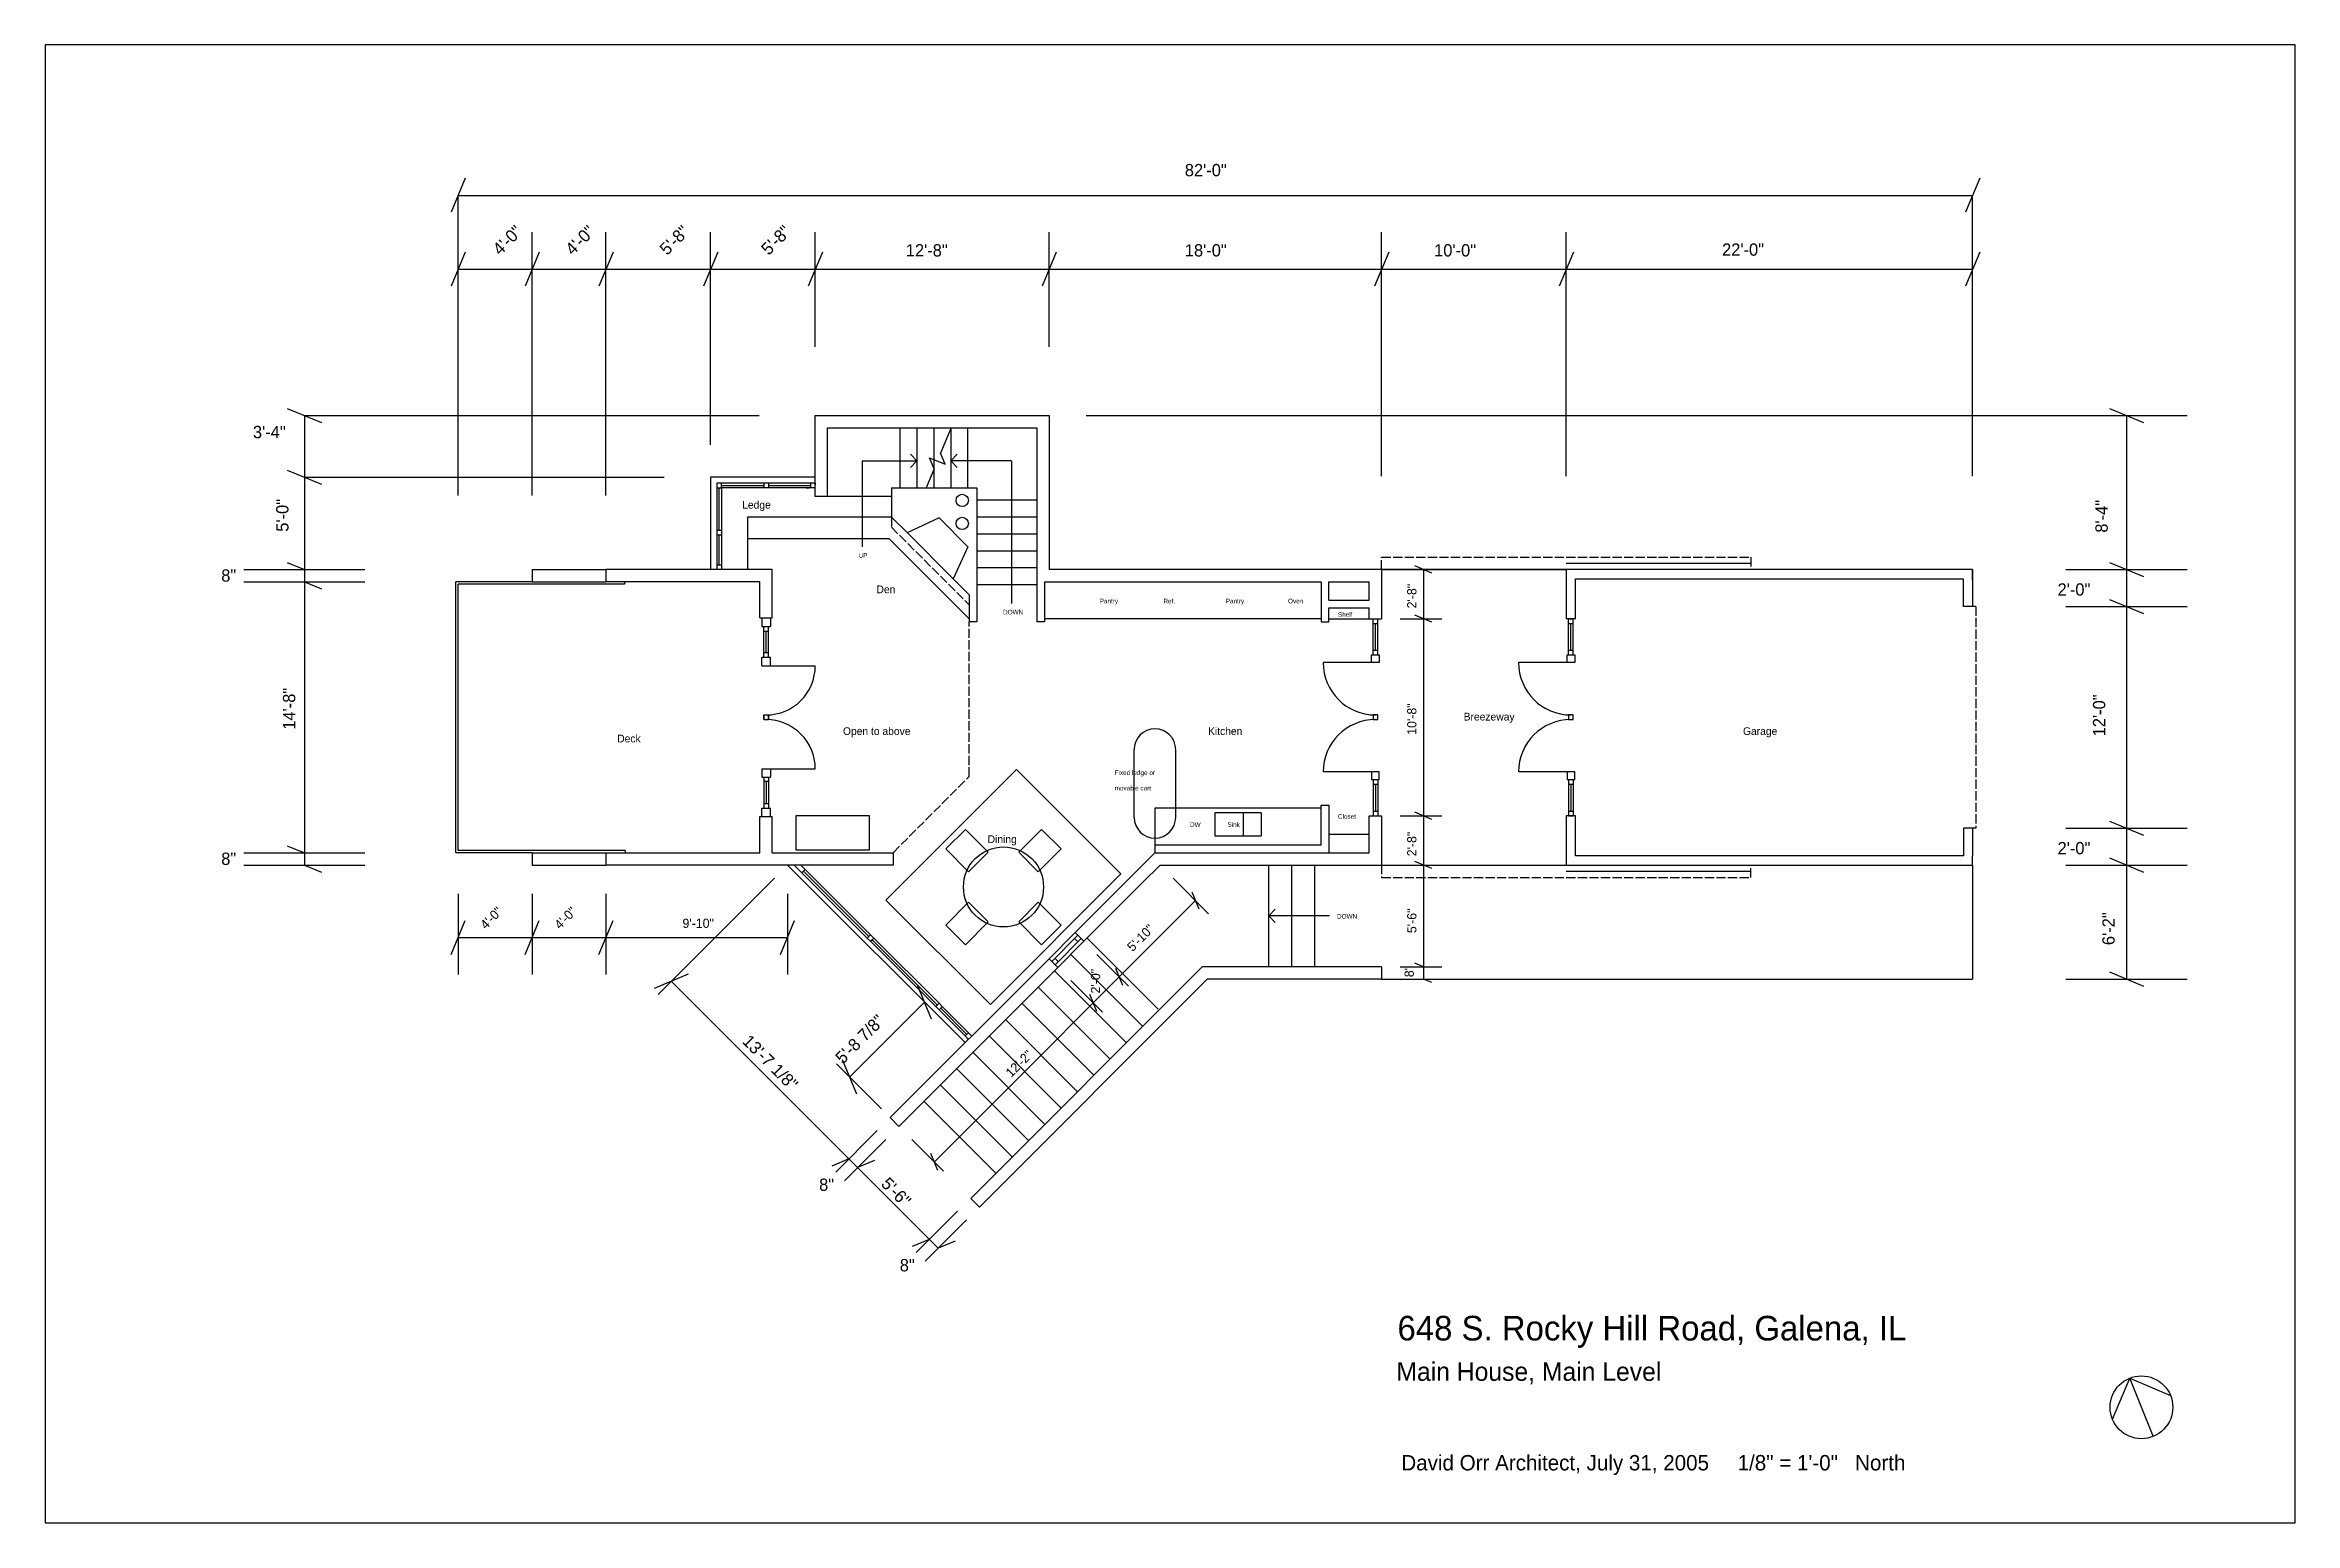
# Model space of a CAD drawing. Header units: inches. Extents: x -18614 to 1840, y -1744 to 7454.
# Drawn here: x -5585 to -4123, y -441 to 519 of the extents above; entities that cross this region are included whole.
import ezdxf

# ---------------------------------------------------------------- set-up
doc = ezdxf.new("R2010")
doc.units = ezdxf.units.IN
doc.header["$LTSCALE"] = 0.5
doc.header["$MEASUREMENT"] = 0
doc.linetypes.add('ACAD_ISO02W100', pattern=[15, 12, -3])
doc.layers.get('0').update_dxf_attribs({"color": 253})
for name, color, linetype in [('A-doors', 254, 'Continuous'), ('A-Elev-North', 7, 'Continuous'), ('A-Elev-South', 7, 'Continuous'), ('A-furniture', 33, 'Continuous'), ('A-glazing', 252, 'Continuous'), ('A-millwork', 252, 'Continuous'), ('A-soffit', 251, 'ACAD_ISO02W100'), ('A-stairs', 252, 'Continuous'), ('A-text', 254, 'Continuous'), ('A-walls', 7, 'Continuous'), ('border', 7, 'Continuous'), ('construction', 160, 'Continuous'), ('dimensions', 253, 'Continuous')]:
    doc.layers.add(name, color=color, linetype=linetype)

msp = doc.modelspace()

# ---------------------------------------------------------------- texts
at = {"layer": 'A-soffit', "color": 7}
for s, height, p in [('Ledge', 5, (-5131.6, 217.5)), ('Den', 5, (-5044.3, 162.6)), ('Pantry', 3, (-4899.3, 156)), ('Ref.', 3, (-4857.9, 156)), ('Pantry', 3, (-4817.4, 156)), ('Oven', 3, (-4776.9, 156)), ('Shelf', 3, (-4744.5, 147.3)), ('Open to above', 5, (-5066.1, 70.5)), ('Kitchen', 5, (-4828.9, 70.5)), ('Breezeway', 5, (-4662.8, 79.9)), ('Garage', 5, (-4481.3, 70.5)), ('Deck', 5, (-5212.8, 65.7)), ('Fixed ledge or', 3, (-4889.6, 44.5)), ('movable cart', 3, (-4889.6, 34.5)), ('Closet', 3, (-4744.5, 16.1)), ('Dining', 5, (-4972.1, 0.3)), ('DW', 3, (-4840.6, 10.8)), ('Sink', 3, (-4816.3, 10.8))]:
    msp.add_text(s, height=height, dxfattribs=at).set_placement(p)
at = {"layer": 'A-text'}
for s, p in [('UP', (-5055.9, 185.7)), ('DOWN', (-4962.1, 148.8)), ('DOWN', (-4745.1, -48.8))]:
    msp.add_text(s, height=3, dxfattribs=at).set_placement(p)
at = {"layer": 'construction', "color": 7}
for s, height, p in [('82\'-0"', 8, (-4844, 433.4, -15993.3)), ('12\'-8"', 8, (-5025.3, 381.3, -15993.3)), ('18\'-0"', 8, (-4844, 381.3, -15993.3)), ('10\'-0"', 8, (-4682, 381.3, -15993.3)), ('22\'-0"', 8, (-4494.9, 381.8, -15993.3)), ('3\'-4"', 8, (-5449.5, 263.3, -5147.6)), ('8"', 8, (-5470.1, 170.1, -5147.6)), ('2\'-0"', 8, (-4276.9, 161, -26839)), ('2\'-0"', 8, (-4276.9, -7, -26839)), ('8"', 8, (-5470.1, -13.9, -5147.6)), ('9\'-10"', 6, (-5170.4, -54.8, -15993.3)), ('8"', 8, (-5081.6, -225.6, -5147.6)), ('8"', 8, (-5029.2, -277.9, -5147.6)), ('648 S. Rocky Hill Road, Galena, IL', 16, (-4705.8, -322.8, -15993.3)), ('648 S. Rocky Hill Road, Galena, IL', 16, (-4705.8, -322.8, -15993.3)), ('Main House, Main Level', 12, (-4706.5, -349, -15993.3)), ('Main House, Main Level', 12, (-4706.5, -349, -15993.3)), ('David Orr Architect, July 31, 2005     1/8" = 1\'-0"   North', 10, (-4703.3, -407.2, -15993.3)), ('David Orr Architect, July 31, 2005     1/8" = 1\'-0"   North', 10, (-4703.3, -407.2, -15993.3))]:
    msp.add_text(s, height=height, dxfattribs=at).set_placement(p)
for s, height, rotation, p in [('4\'-0"', 8, 45, (-5288.9, 381.6, -15993.3)), ('4\'-0"', 8, 45, (-5241.7, 381.6, -15993.3)), ('5\'-8"', 8, 45, (-5180.4, 381.6, -15993.3)), ('5\'-8"', 8, 45, (-5114.4, 381.6, -15993.3)), ('5\'-0"', 8, 90, (-5426.4, 202.5, -5147.6)), ('8\'-4"', 8, 90, (-4244.3, 201.9, -15993.3)), ('2\'-8"', 6, 90, (-4693.5, 152.7, -5147.6)), ('14\'-8"', 8, 90, (-5422, 73.9, -5147.6)), ('10\'-8"', 6, 90, (-4693.5, 70.6, -5147.6)), ('12\'-0"', 8, 90, (-4245.9, 69.6, -15993.3)), ('2\'-8"', 6, 90, (-4693.5, -8.3, -5147.6)), ('4\'-0"', 6, 45, (-5298.2, -56.1, -15993.3)), ('4\'-0"', 6, 45, (-5250, -56.1, -15993.3)), ('5\'-6"', 6, 90, (-4693.5, -58.2, -5147.6)), ('5\'-10"', 6, 45, (-4877.9, -70.6, -1024.6)), ('6\'-2"', 8, 90, (-4239.8, -66, -15993.3)), ('2\'-0"', 6, 90, (-4899, -97.4, -1024.6)), ('8"', 6, 90, (-4695.2, -86.8, -5147.6)), ('5\'-8 7/8"', 8, 45, (-5066.2, -143.7, -1024.6)), ('13\'-7 1/8"', 8, 315, (-5132.1, -129.1, -5147.6)), ('12\'-2"', 6, 45, (-4956.8, -152.3, -1024.6)), ('5\'-6"', 8, 315, (-5041.9, -221.7, -1154.1))]:
    msp.add_text(s, height=height, rotation=rotation, dxfattribs=at).set_placement(p)

# ---------------------------------------------------------------- linework, layer by layer
for p, q in [((-4596.1, 178), (-4716.1, 178)), ((-4716.1, 178), (-4596.1, 178)), ((-4716.1, -14), (-4596.1, -14))]:
    msp.add_line(p, q)
at = {"layer": 'A-doors'}
for p, q in [((-4596.1, 182), (-4476.1, 182)), ((-5120.1, 146.5), (-5112.1, 146.5)), ((-5118.8, 146.5), (-5114.6, 146.5)), ((-5118.8, 141), (-5113.3, 141)), ((-5117.6, 138), (-5114.6, 138)), ((-4590.1, 146), (-4596.1, 146)), ((-5118.8, 121), (-5113.3, 121)), ((-5117.6, 124), (-5114.6, 124)), ((-4720.1, 117.5), (-4754.1, 117.5)), ((-4722.6, 117.5), (-4722.6, 122.5)), ((-4721.6, 125.5), (-4718.6, 125.5)), ((-4717.6, 117.5), (-4721.6, 117.5)), ((-4717.6, 122.5), (-4717.6, 117.5)), ((-4593.1, 117.5), (-4627.1, 117.5)), ((-4595.6, 117.5), (-4595.6, 122.5)), ((-4594.6, 125.5), (-4591.6, 125.5)), ((-4590.6, 117.5), (-4594.6, 117.5)), ((-4590.6, 122.5), (-4590.6, 117.5)), ((-5118.8, 115.5), (-5113.3, 115.5)), ((-5116.1, 115.5), (-5084.1, 115.5)), ((-5117.6, 83.5), (-5114.6, 83.5)), ((-5117.6, 80.5), (-5117.6, 83.5)), ((-5117.6, 83.5), (-5114.6, 83.5)), ((-5117.6, 83.5), (-5117.6, 80.5)), ((-5117.6, 80.5), (-5114.6, 80.5)), ((-5117.6, 80.5), (-5114.6, 80.5)), ((-5114.6, 80.5), (-5114.6, 83.5)), ((-5114.6, 83.5), (-5114.6, 80.5)), ((-4721.6, 83.5), (-4721.6, 80.5)), ((-4718.6, 83.5), (-4721.6, 83.5)), ((-4721.6, 80.5), (-4718.6, 80.5)), ((-4718.6, 80.5), (-4718.6, 83.5)), ((-4591.6, 83.5), (-4594.6, 83.5)), ((-4594.6, 83.5), (-4594.6, 80.5)), ((-4594.6, 80.5), (-4591.6, 80.5)), ((-4591.6, 80.5), (-4591.6, 83.5)), ((-5118.8, 48.5), (-5114.6, 48.5)), ((-5116.1, 48.5), (-5084.1, 48.5)), ((-4720.1, 46.5), (-4754.1, 46.5)), ((-4722.6, 46.5), (-4722.6, 41.5)), ((-4717.6, 46.5), (-4721.6, 46.5)), ((-4717.6, 41.5), (-4717.6, 46.5)), ((-4593.1, 46.5), (-4627.1, 46.5)), ((-4595.6, 46.5), (-4595.6, 41.5)), ((-4590.6, 46.5), (-4594.6, 46.5)), ((-4590.6, 41.5), (-4590.6, 46.5)), ((-5118.8, 43), (-5113.3, 43)), ((-5117.6, 40.5), (-5114.6, 40.5)), ((-5117.6, 40.5), (-5114.6, 40.5)), ((-4721.6, 38.5), (-4718.6, 38.5)), ((-4594.6, 38.5), (-4591.6, 38.5)), ((-5120.1, 17.5), (-5112.1, 17.5)), ((-5118.8, 23), (-5113.3, 23)), ((-5117.6, 26), (-5114.6, 26)), ((-4590.1, 18), (-4596.1, 18)), ((-4596.1, -18), (-4476.1, -18))]:
    msp.add_line(p, q, dxfattribs=at)
for centre, radius, start, end in [((-4720.1, 117.5), 34, 180, 270), ((-4593.1, 117.5), 34, 180, 270), ((-5116.1, 115.5), 32, 270, 0), ((-5116.1, 48.5), 32, 0, 90), ((-4720.1, 46.5), 34, 90, 180), ((-4593.1, 46.5), 34, 90, 180)]:
    msp.add_arc(centre, radius, start, end, dxfattribs=at)
at = {"layer": 'A-Elev-North', "color": 253}
for p, q in [((-5084.1, 238), (-5152.1, 238)), ((-5152.1, 238), (-5152.1, 178)), ((-5034.6, 225.5), (-5076.1, 225.5)), ((-5034.6, 212), (-5128.1, 212)), ((-5128.1, 212), (-5128.1, 178))]:
    msp.add_line(p, q, dxfattribs=at)
at = {"layer": 'A-Elev-North', "color": 252}
for p, q in [((-5117.6, 234), (-5117.6, 231)), ((-5114.6, 234), (-5114.6, 231))]:
    msp.add_line(p, q, dxfattribs=at)
at = {"layer": 'A-Elev-North'}
msp.add_line((-5084.1, 234), (-5084.1, 233), dxfattribs=at)
at = {"layer": 'A-Elev-North', "color": 254}
for p, q in [((-5097.8, -14, 0), (-5092.8, -19, 0)), ((-5090.6, -16.9, 0), (-5093.5, -14, 0)), ((-5050.3, -61.4, 0), (-5048.2, -63.5, 0)), ((-5046.1, -61.4, 0), (-5048.2, -59.3, 0)), ((-5048.2, -63.5, 0), (-5047.2, -62.5, 0))]:
    msp.add_line(p, q, dxfattribs=at)
at = {"layer": 'A-Elev-North', "color": 7}
for p, q in [((-5005.8, -105.9, 0), (-5003.7, -108.1, 0)), ((-5003.7, -103.8, 0), (-5001.6, -105.9, 0)), ((-4986.7, -125, 0), (-4984.6, -127.2, 0)), ((-4984.6, -122.9, 0), (-4982.5, -125, 0))]:
    msp.add_line(p, q, dxfattribs=at)
at = {"layer": 'A-Elev-South', "color": 253}
for p, q in [((-5311.5, 432.1, -10845.7), (-5320.7, 410, -10845.7)), ((-4327.5, 432.1, -10845.7), (-4336.7, 410, -10845.7)), ((-5316.1, 397, -10845.7), (-5316.1, 421, -10845.7)), ((-5316.1, 421, -10845.7), (-4332.1, 421, -10845.7)), ((-4332.1, 238.6, -10845.7), (-4332.1, 421, -10845.7)), ((-5220.1, 226, -10845.7), (-5220.1, 397, -10845.7)), ((-5152.1, 258.9, -10845.7), (-5152.1, 397, -10845.7)), ((-5084.1, 322.6, -10845.7), (-5084.1, 397, -10845.7)), ((-4932.1, 322.6, -10845.7), (-4932.1, 397, -10845.7)), ((-4716.1, 238.6, -10845.7), (-4716.1, 397, -10845.7)), ((-4596.1, 238.6, -10845.7), (-4596.1, 397, -10845.7)), ((-5311.5, 384.1, -10845.7), (-5320.7, 362, -10845.7)), ((-5263.5, 384.1, -10845.7), (-5272.7, 362, -10845.7)), ((-5215.5, 384.1, -10845.7), (-5224.7, 362, -10845.7)), ((-5147.5, 384.1, -10845.7), (-5156.7, 362, -10845.7)), ((-5079.5, 384.1, -10845.7), (-5088.7, 362, -10845.7)), ((-4927.5, 384.1, -10845.7), (-4936.7, 362, -10845.7)), ((-4711.5, 384.1, -10845.7), (-4720.7, 362, -10845.7)), ((-4591.5, 384.1, -10845.7), (-4600.7, 362, -10845.7)), ((-4327.5, 384.1, -10845.7), (-4336.7, 362, -10845.7)), ((-5316.1, 373, -10845.7), (-4332.1, 373, -10845.7)), ((-5427.2, 282.6), (-5405, 273.4)), ((-5416.1, 278), (-5120.5, 278)), ((-4908.1, 278, -10845.7), (-4192.7, 278, -10845.7)), ((-4243.2, 282.6, -10845.7), (-4221, 273.4, -10845.7)), ((-5427.2, 242.6), (-5405, 233.4)), ((-5416.1, 238), (-5182.2, 238)), ((-5455.5, 178), (-5376.7, 178)), ((-5427.2, 182.6), (-5416.1, 178)), ((-5268.1, 178, -5698.2), (-5220.1, 178)), ((-4683.4, 175.7), (-4694.5, 180.3)), ((-4271.5, 178, -10845.7), (-4192.7, 178, -10845.7)), ((-4243.2, 182.6, -10845.7), (-4221, 173.4, -10845.7)), ((-5455.5, 170), (-5376.7, 170)), ((-5416.1, 170), (-5405, 165.4)), ((-5268.1, 170, -5698.2), (-5220.1, 170)), ((-4683.4, 143.7), (-4694.5, 148.3)), ((-4271.5, 154, -10845.7), (-4192.7, 154, -10845.7)), ((-4243.2, 158.6, -10845.7), (-4221, 149.4, -10845.7)), ((-4683.4, 15.7), (-4694.5, 20.3)), ((-4271.5, 10, -10845.7), (-4192.7, 10, -10845.7)), ((-4243.2, 14.6, -10845.7), (-4221, 5.4, -10845.7)), ((-5455.5, -6), (-5376.7, -6)), ((-5455.5, -14), (-5376.7, -14)), ((-5427.2, -1.4), (-5416.1, -6)), ((-5416.1, -14), (-5405, -18.6)), ((-5268.1, -6, -10845.7), (-5220.1, -6)), ((-5268.1, -14, -10845.7), (-5220.1, -14)), ((-5220.1, -6), (-5120.1, -6)), ((-5112.1, -6), (-5033.6, -6)), ((-4683.4, -16.3), (-4694.5, -11.7)), ((-4271.5, -14, -10845.7), (-4192.7, -14, -10845.7)), ((-4243.2, -9.4, -10845.7), (-4221, -18.6, -10845.7)), ((-5186.1, -98, 0), (-5110.6, -22.5, 0)), ((-5316.1, -32.6, -10845.7), (-5316.1, -85, -10845.7)), ((-5268.1, -32.6, -10845.7), (-5268.1, -85, -10845.7)), ((-5220.1, -32.6, -10845.7), (-5220.1, -85, -10845.7)), ((-5102.1, -32.6, 0), (-5102.1, -85, 0)), ((-5006.7, -206.8), (-4837, -37.1)), ((-4834.7, -42.6), (-4839.3, -31.6)), ((-5320.7, -72.1, -10845.7), (-5311.5, -49.9, -10845.7)), ((-5272.7, -72.1, -10845.7), (-5263.5, -49.9, -10845.7)), ((-5224.7, -72.1, -10845.7), (-5215.5, -49.9, -10845.7)), ((-5106.7, -72.1, 0), (-5097.5, -49.9, 0)), ((-5316.1, -61, -10845.7), (-5102.1, -61, -10845.7)), ((-5166.6, -84.9, -4122.9), (-5188.7, -94.1, -4122.9)), ((-4832.8, -80), (-4983, -230.5)), ((-4884.2, -92.2), (-4888.8, -81.1)), ((-4716.1, -80), (-4832.8, -80)), ((-4688.9, -80), (-4694.5, -77.7)), ((-4243.2, -83.4, -10845.7), (-4221, -92.6, -10845.7)), ((-5177.7, -89.5, -4122.9), (-5004.3, -262.9, 1996.8)), ((-5008.5, -114.1, 4122.9), (-5017.7, -91.9, 4122.9)), ((-4829.4, -88), (-4977.3, -236.2)), ((-4901.2, -109.1), (-4905.8, -98)), ((-4716.1, -88), (-4829.4, -88)), ((-4683.4, -90.3), (-4688.9, -88)), ((-4271.5, -88, -10845.7), (-4192.7, -88, -10845.7)), ((-5061.8, -151.7, 4122.9), (-5013.1, -103, 4122.9)), ((-5070.3, -143.2), (-5041.1, -172.4)), ((-5057.2, -162.8, 4122.9), (-5066.4, -140.6, 4122.9)), ((-5070.8, -213.4), (-5043.9, -186.5)), ((-5065.1, -219), (-5038.3, -192.2)), ((-5004.4, -212.3), (-5009, -201.3)), ((-5062.3, -204.9), (-5073.4, -209.5)), ((-5045.6, -205.9), (-5056.7, -210.5)), ((-4983, -230.5), (-4977.3, -236.2)), ((-5018.5, -265.7), (-4991.6, -238.8)), ((-5012.8, -271.3), (-4985.9, -244.5)), ((-5010, -257.2), (-5021.1, -261.8)), ((-4993.2, -258.3, 1996.8), (-5004.3, -262.9, 1996.8))]:
    msp.add_line(p, q, dxfattribs=at)
at = {"layer": 'A-Elev-South', "color": 252}
for p, q in [((-5316.1, 226, -10845.7), (-5316.1, 397, -10845.7)), ((-5268.1, 226, -10845.7), (-5268.1, 397, -10845.7)), ((-4918.1, -72), (-4871.4, -118.7)), ((-4907.5, -61.4), (-4861.3, -107.6)), ((-4928.7, -82.6), (-4882, -129.3)), ((-4939.3, -93.2), (-4892.6, -139.9)), ((-4960.5, -114.4), (-4913.8, -161.2)), ((-4949.9, -103.8), (-4903.2, -150.5)), ((-4971.1, -125), (-4924.4, -171.8)), ((-4981.7, -135.6), (-4935, -182.4)), ((-5002.9, -156.8), (-4956.2, -203.6)), ((-4992.3, -146.2), (-4945.6, -193)), ((-5013.6, -167.4), (-4966.8, -214.2))]:
    msp.add_line(p, q, dxfattribs=at)
at = {"layer": 'A-Elev-South', "color": 254}
for p, q in [((-4851.6, -22.5, -4122.9), (-4828.5, -45.6, -4122.9)), ((-4901.1, -72), (-4880.5, -92.6)), ((-4918.1, -89), (-4897.4, -109.6)), ((-5021.3, -192.2), (-5000.7, -212.8))]:
    msp.add_line(p, q, dxfattribs=at)
at = {"layer": 'A-Elev-South', "color": 7}
for p, q in [((-5029.8, -183.7), (-4926.6, -80.5)), ((-5035.5, -178), (-5029.8, -183.7))]:
    msp.add_line(p, q, dxfattribs=at)
at = {"layer": 'A-furniture'}
msp.add_lwpolyline([(-5038.2, -36.7), (-4970.3, -104.6), (-4885.5, -19.7), (-4953.4, 48.1)], close=True, dxfattribs=at)
for points in [[(-5096.8, 18), (-5096.8, -4), (-5048.8, -4), (-5048.8, 18), (-5096.8, 18)], [(-4971.7, -5.6), (-4986.6, 9.2), (-4999.3, -3.5), (-4984.5, -18.3), (-4971.7, -5.6)], [(-4939.2, -18.3), (-4924.4, -3.5), (-4937.1, 9.2), (-4951.9, -5.6), (-4939.2, -18.3)], [(-4971.7, -50.9), (-4986.6, -65.7), (-4999.3, -53), (-4984.5, -38.1), (-4971.7, -50.9)], [(-4939.2, -38.1), (-4924.4, -53), (-4937.1, -65.7), (-4951.9, -50.9), (-4939.2, -38.1)]]:
    msp.add_lwpolyline(points, dxfattribs=at)
msp.add_circle((-4961.8, -28.2), 26, dxfattribs=at)
at = {"layer": 'A-glazing'}
for p, q in [((-5148.1, 234), (-5148.1, 231)), ((-5084.1, 234), (-5148.1, 234)), ((-5145.1, 231), (-5145.1, 234)), ((-5088.1, 234), (-5090.1, 234)), ((-5087.1, 234), (-5087.1, 231)), ((-5148.1, 231), (-5145.1, 231)), ((-5148.1, 231), (-5148.1, 178)), ((-5146.6, 203.5), (-5146.6, 231)), ((-5145.1, 232.5), (-5117.6, 232.5)), ((-5084.1, 231), (-5145.1, 231)), ((-5145.1, 231), (-5145.1, 178)), ((-5114.6, 232.5), (-5087.1, 232.5)), ((-5090.1, 231), (-5088.1, 231)), ((-5148.1, 203.5), (-5145.1, 203.5)), ((-5148.1, 200.5), (-5145.1, 200.5)), ((-5146.6, 181), (-5146.6, 200.5)), ((-5148.1, 181), (-5145.1, 181)), ((-5268.1, 170, -5698.2), (-5316.1, 170)), ((-5117.6, 124), (-5117.6, 138)), ((-5116.1, 124), (-5116.1, 138)), ((-5114.6, 124), (-5114.6, 138)), ((-4720.1, 125.5), (-4720.1, 143)), ((-4593.1, 125.5), (-4593.1, 143)), ((-5117.6, 40.5), (-5117.6, 26)), ((-5116.1, 40.5), (-5116.1, 26)), ((-5114.6, 40.5), (-5114.6, 26)), ((-4720.1, 38.5), (-4720.1, 21)), ((-4593.1, 38.5), (-4593.1, 21)), ((-4986.8, -129.3, 0), (-5102.1, -14, 0)), ((-5050.3, -61.4, 0), (-5092.8, -19, 0)), ((-5049.3, -60.3, 0), (-5091.7, -17.9, 0)), ((-5048.2, -59.3, 0), (-5090.6, -16.9, 0)), ((-4932.2, -74.8), (-4915.3, -57.8)), ((-5005.8, -105.9, 0), (-5048.2, -63.5, 0)), ((-5004.7, -104.9, 0), (-5047.2, -62.5, 0)), ((-5003.7, -103.8, 0), (-5046.1, -61.4, 0)), ((-4930.5, -76.6), (-4913.5, -59.6)), ((-4926.6, -80.5), (-4909.6, -63.5)), ((-4913.5, -63.8), (-4915.6, -61.7)), ((-4926.2, -76.6), (-4928.4, -74.5)), ((-4986.7, -125, 0), (-5003.7, -108.1, 0)), ((-4985.6, -124, 0), (-5002.6, -107, 0)), ((-4984.6, -122.9, 0), (-5001.6, -105.9, 0))]:
    msp.add_line(p, q, dxfattribs=at)
at = {"layer": 'A-glazing', "color": 252}
for p, q in [((-4721.6, 125.5), (-4721.6, 143)), ((-4718.6, 125.5), (-4718.6, 143)), ((-4594.6, 125.5), (-4594.6, 143)), ((-4591.6, 125.5), (-4591.6, 143)), ((-4721.6, 38.5), (-4721.6, 21)), ((-4718.6, 38.5), (-4718.6, 21)), ((-4594.6, 38.5), (-4594.6, 21)), ((-4591.6, 38.5), (-4591.6, 21))]:
    msp.add_line(p, q, dxfattribs=at)
at = {"layer": 'A-glazing', "color": 254}
for p, q in [((-5092.8, -19, 0), (-5090.6, -16.9, 0)), ((-5050.3, -61.4, 0), (-5048.2, -59.3, 0)), ((-5048.2, -63.5, 0), (-5046.1, -61.4, 0)), ((-5005.8, -105.9, 0), (-5003.7, -103.8, 0)), ((-5003.7, -108.1, 0), (-5001.6, -105.9, 0)), ((-4986.7, -125, 0), (-4984.6, -122.9, 0))]:
    msp.add_line(p, q, dxfattribs=at)
at = {"layer": 'A-glazing', "color": 253}
msp.add_line((-4928.3, -78.7), (-4911.4, -61.7), dxfattribs=at)
at = {"layer": 'A-millwork'}
for p, q in [((-5317.6, -6), (-5317.6, 170)), ((-5268.1, 170, -5698.2), (-5317.6, 170)), ((-5316.1, -4.5), (-5316.1, 168.5)), ((-5208.1, 168.5), (-5316.1, 168.5)), ((-5208.1, 170), (-5208.1, 168.5)), ((-4755.4, 146), (-4935.1, 146)), ((-4750.4, 146), (-4724.1, 146)), ((-4876.9, 17), (-4876.9, 61)), ((-4849.9, 17), (-4849.9, 61)), ((-4755.4, 23), (-4863.4, 23)), ((-4863.4, 23), (-4863.4, -1)), ((-4794.4, 20), (-4824.4, 20)), ((-4824.4, 20), (-4824.4, 5)), ((-4805.9, 5), (-4805.9, 20)), ((-4794.4, 20), (-4794.4, 5)), ((-4824.4, 5), (-4794.4, 5)), ((-4750.4, 6), (-4724.1, 6)), ((-5268.1, -6, -10845.7), (-5317.6, -6)), ((-5207.6, -4.5), (-5316.1, -4.5)), ((-5207.6, -4.5), (-5207.6, -6))]:
    msp.add_line(p, q, dxfattribs=at)
for centre, start, end in [((-4863.4, 61), 0, 180), ((-4863.4, 17), 180, 0)]:
    msp.add_arc(centre, 13.5, start, end, dxfattribs=at)
at = {"layer": 'A-soffit'}
for p, q in [((-5034.6, 212), (-5034.6, 205.5)), ((-5034.6, 205.5), (-4984.1, 155))]:
    msp.add_line(p, q, dxfattribs=at)
at = {"layer": 'A-soffit', "color": 253}
for p, q in [((-4716.1, 186), (-4476.1, 186)), ((-4716.1, 178), (-4716.1, 186)), ((-4476.1, 186), (-4476.1, 178)), ((-4330.1, 154), (-4330.1, 10)), ((-4984.1, 43.5), (-4984.1, 144)), ((-5033.6, -6), (-4984.1, 43.5)), ((-4716.1, -14), (-4716.1, -22)), ((-4476.1, -22), (-4476.1, -14)), ((-4716.1, -22), (-4476.1, -22))]:
    msp.add_line(p, q, dxfattribs=at)
at = {"layer": 'A-stairs'}
for p, q in [((-5029.1, 270), (-5029.1, 231)), ((-5018.1, 270), (-5018.1, 231)), ((-5007.1, 270), (-5007.1, 231)), ((-4996.1, 269.6), (-5002.7, 253.6)), ((-4996.1, 270), (-4996.1, 231)), ((-4985.1, 270), (-4985.1, 231)), ((-5009.9, 250.6), (-4999.7, 246.4)), ((-5006.9, 243.4), (-5009.9, 250.6)), ((-4999.7, 246.4), (-5002.7, 253.6)), ((-5006.9, 243.4), (-5012.1, 231)), ((-4940.1, 223), (-4979.1, 223)), ((-4940.1, 212), (-4979.1, 212)), ((-5036.1, 198), (-5128.1, 198)), ((-4984.1, 146), (-5036.1, 198)), ((-4940.1, 201), (-4979.1, 201)), ((-4940.1, 190), (-4979.1, 190)), ((-4940.1, 179), (-4979.1, 179)), ((-4940.1, 168), (-4979.1, 168))]:
    msp.add_line(p, q, dxfattribs=at)
at = {"layer": 'A-text'}
for p, q in [((-5018.1, 248.5), (-5022.3, 252.8)), ((-4996.1, 248.5), (-4991.8, 252.8)), ((-5053.6, 248.5), (-5018.1, 248.5)), ((-5053.6, 248.5), (-5053.6, 192.8)), ((-5018.1, 248.5), (-5022.3, 244.3)), ((-4996.1, 248.5), (-4991.8, 244.3)), ((-4956.6, 248.5), (-4996.1, 248.5)), ((-4956.6, 248.5), (-4956.6, 155.9)), ((-4789.4, -47, 0), (-4785.2, -42.7, 0)), ((-4749.9, -47, 0), (-4789.4, -47, 0)), ((-4789.4, -47, 0), (-4785.2, -51.2, 0))]:
    msp.add_line(p, q, dxfattribs=at)
at = {"layer": 'A-walls', "color": 253}
for p, q in [((-5416.1, 278), (-5416.1, -14)), ((-4232.1, 278, -10845.7), (-4232.1, -88, -10845.7)), ((-5268.1, 178, -10845.7), (-5268.1, 170, -10845.7)), ((-5268.1, -6, -10845.7), (-5268.1, -14, -10845.7)), ((-4332.1, -14), (-4332.1, -88)), ((-4716.1, -80), (-4716.1, -88)), ((-4716.1, -88), (-4332.1, -88))]:
    msp.add_line(p, q, dxfattribs=at)
at = {"layer": 'A-walls'}
for p, q in [((-5084.1, 278), (-4932.1, 278)), ((-5084.1, 225.5), (-5084.1, 278)), ((-4932.1, 278), (-4932.1, 178)), ((-5076.1, 270), (-4940.1, 270)), ((-5076.1, 225.5), (-5076.1, 270)), ((-4940.1, 270), (-4940.1, 144)), ((-5076.1, 225.5), (-5084.1, 225.5)), ((-5034.6, 231), (-4979.1, 231)), ((-5034.6, 231), (-5034.6, 212)), ((-4979.1, 231), (-4979.1, 144)), ((-5024.5, 202), (-5034.6, 212)), ((-5003.6, 211.6), (-5024.4, 201.9)), ((-4984.9, 192.8), (-5003.6, 211.6)), ((-5024.5, 202), (-4994.6, 172)), ((-4984.9, 192.8), (-4994.6, 172)), ((-5112.1, 178), (-5220.1, 178)), ((-5220.1, 178), (-5220.1, 170)), ((-5112.1, 146.5), (-5112.1, 178)), ((-4716.1, 178), (-4932.1, 178)), ((-4716.1, 178), (-4716.1, 146)), ((-4596.1, 178), (-4596.1, 146)), ((-4332.1, 178), (-4596.1, 178)), ((-4332.1, 178), (-4332.1, 171)), ((-4332.1, 171), (-4332.1, 178)), ((-5120.1, 170), (-5220.1, 170)), ((-5120.1, 146.5), (-5120.1, 170)), ((-4984.1, 161.6), (-4994.6, 172)), ((-4984.1, 161.6), (-4984.1, 144)), ((-4935.1, 170), (-4935.1, 144)), ((-4935.1, 170), (-4755.4, 170)), ((-4755.4, 170), (-4755.4, 144)), ((-4750.4, 170), (-4724.1, 170)), ((-4750.4, 158), (-4750.4, 170)), ((-4724.1, 158), (-4724.1, 170)), ((-4590.1, 146), (-4590.1, 172)), ((-4590.1, 172), (-4338.1, 172)), ((-4338.1, 154), (-4338.1, 172)), ((-4332.1, 171), (-4332.1, 154)), ((-5118.8, 146.5), (-5118.8, 141)), ((-5113.3, 146.5), (-5113.3, 141)), ((-4750.4, 158), (-4724.1, 158)), ((-4750.4, 144), (-4750.4, 153)), ((-4750.4, 153), (-4724.1, 153)), ((-4724.1, 146), (-4724.1, 153)), ((-4330.1, 154), (-4338.1, 154)), ((-5117.6, 138), (-5117.6, 141)), ((-5114.6, 138), (-5114.6, 141)), ((-4979.1, 144), (-4984.1, 144)), ((-4935.1, 144), (-4940.1, 144)), ((-4755.4, 144), (-4750.4, 144)), ((-4724.1, 146), (-4716.1, 146)), ((-4721.6, 143), (-4721.6, 146)), ((-4721.6, 143), (-4718.6, 143)), ((-4718.6, 143), (-4718.6, 146)), ((-4594.6, 146), (-4591.6, 146)), ((-4594.6, 143), (-4594.6, 146)), ((-4594.6, 143), (-4591.6, 143)), ((-4591.6, 143), (-4591.6, 146)), ((-5118.8, 115.5), (-5118.8, 121)), ((-5117.6, 121), (-5117.6, 124)), ((-5114.6, 121), (-5114.6, 124)), ((-5113.3, 115.5), (-5113.3, 121)), ((-4722.6, 122.5), (-4717.6, 122.5)), ((-4721.6, 122.5), (-4721.6, 125.5)), ((-4718.6, 122.5), (-4718.6, 125.5)), ((-4595.6, 122.5), (-4590.6, 122.5)), ((-4594.6, 122.5), (-4594.6, 125.5)), ((-4591.6, 122.5), (-4591.6, 125.5)), ((-5118.8, 48.5), (-5118.8, 43)), ((-5113.3, 48.5), (-5113.3, 43)), ((-5117.6, 43), (-5117.6, 40.5)), ((-5114.6, 43), (-5114.6, 40.5)), ((-4722.6, 41.5), (-4717.6, 41.5)), ((-4721.6, 41.5), (-4721.6, 38.5)), ((-4718.6, 41.5), (-4718.6, 38.5)), ((-4595.6, 41.5), (-4590.6, 41.5)), ((-4594.6, 41.5), (-4594.6, 38.5)), ((-4591.6, 41.5), (-4591.6, 38.5)), ((-5120.1, -6), (-5120.1, 17.5)), ((-5118.8, 17.5), (-5118.8, 23)), ((-5117.6, 26), (-5117.6, 23)), ((-5114.6, 26), (-5114.6, 23)), ((-5113.3, 17.5), (-5113.3, 23)), ((-5112.1, -6), (-5112.1, 17.5)), ((-4755.4, -1), (-4755.4, 25)), ((-4755.4, 25), (-4750.4, 25)), ((-4750.4, 25), (-4750.4, -6)), ((-4724.1, -6), (-4724.1, 18)), ((-4724.1, 18), (-4716.1, 18)), ((-4721.6, 21), (-4718.6, 21)), ((-4721.6, 21), (-4721.6, 18)), ((-4718.6, 21), (-4718.6, 18)), ((-4716.1, 18), (-4716.1, -14)), ((-4596.1, 18), (-4596.1, -14)), ((-4594.6, 21), (-4594.6, 18)), ((-4594.6, 21), (-4591.6, 21)), ((-4594.6, 18), (-4591.6, 18)), ((-4591.6, 21), (-4591.6, 18)), ((-4590.1, -8), (-4590.1, 18)), ((-4338.1, 10), (-4338.1, -8)), ((-4330.1, 10), (-4338.1, 10)), ((-4332.1, 10), (-4332.1, -8)), ((-5220.1, -6), (-5220.1, -14)), ((-5033.6, -14), (-5220.1, -14)), ((-5033.6, -6), (-5033.6, -14)), ((-4915.3, -57.8), (-4863.4, -6)), ((-4860.1, -14), (-4871.4, -25.3)), ((-4755.4, -1), (-4863.4, -1)), ((-4863.4, -1), (-4863.4, -1)), ((-4863.4, -1), (-4863.4, -6)), ((-4863.4, -6), (-4724.1, -6)), ((-4860.1, -14), (-4716.1, -14)), ((-4596.1, -14), (-4332.1, -14)), ((-4338.1, -8), (-4590.1, -8)), ((-4332.1, -14), (-4332.1, -8)), ((-4871.4, -25.3), (-4909.6, -63.5)), ((-4909.6, -63.5), (-4915.3, -57.8)), ((-5035.5, -178), (-4932.2, -74.8)), ((-4926.6, -80.5), (-4932.2, -74.8))]:
    msp.add_line(p, q, dxfattribs=at)
at = {"layer": 'A-walls', "color": 252}
for p, q in [((-4789.4, -80), (-4789.4, -14, 0)), ((-4774.4, -80), (-4774.4, -14, 0)), ((-4759.4, -80), (-4759.4, -14, 0))]:
    msp.add_line(p, q, dxfattribs=at)
at = {"layer": 'A-walls'}
for centre in [(-4988.6, 222.9), (-4988.6, 207.9)]:
    msp.add_circle(centre, 4, dxfattribs=at)
at = {"layer": 'border'}
for p, q in [((-4241.3, -373.8), (-4230, -347.3)), ((-4241.3, -373.8), (-4230, -347.3)), ((-4214.8, -385), (-4230, -347.3)), ((-4230, -347.3), (-4203.5, -358.5)), ((-4214.8, -385), (-4230, -347.3)), ((-4230, -347.3), (-4203.5, -358.5))]:
    msp.add_line(p, q, dxfattribs=at)
msp.add_lwpolyline([(-5584.6, 518.7), (-5584.6, -441.3), (-4122.6, -441.3), (-4122.6, 518.7), (-5584.6, 518.7)], close=True, dxfattribs=at)
at = {"layer": 'dimensions'}
for p, q in [((-4716.1, 178), (-4716.1, 146)), ((-4688.9, 178), (-4688.9, -88)), ((-4704.1, 146), (-4676.9, 146)), ((-4704.1, 18), (-4676.9, 18)), ((-4704.1, -80), (-4676.9, -80))]:
    msp.add_line(p, q, dxfattribs=at)
msp.add_circle((-4222.4, -366.2), 20.4, dxfattribs=at)
msp.add_circle((-4222.4, -366.2), 20.4, dxfattribs=at)

msp.set_redraw_order([(e.dxf.handle, doc.entitydb.next_handle()) for e in msp.query("TEXT MTEXT ATTDEF DIMENSION ARC_DIMENSION")])  # texts and dimensions are drawn at this point

doc.saveas('drawing.dxf')
